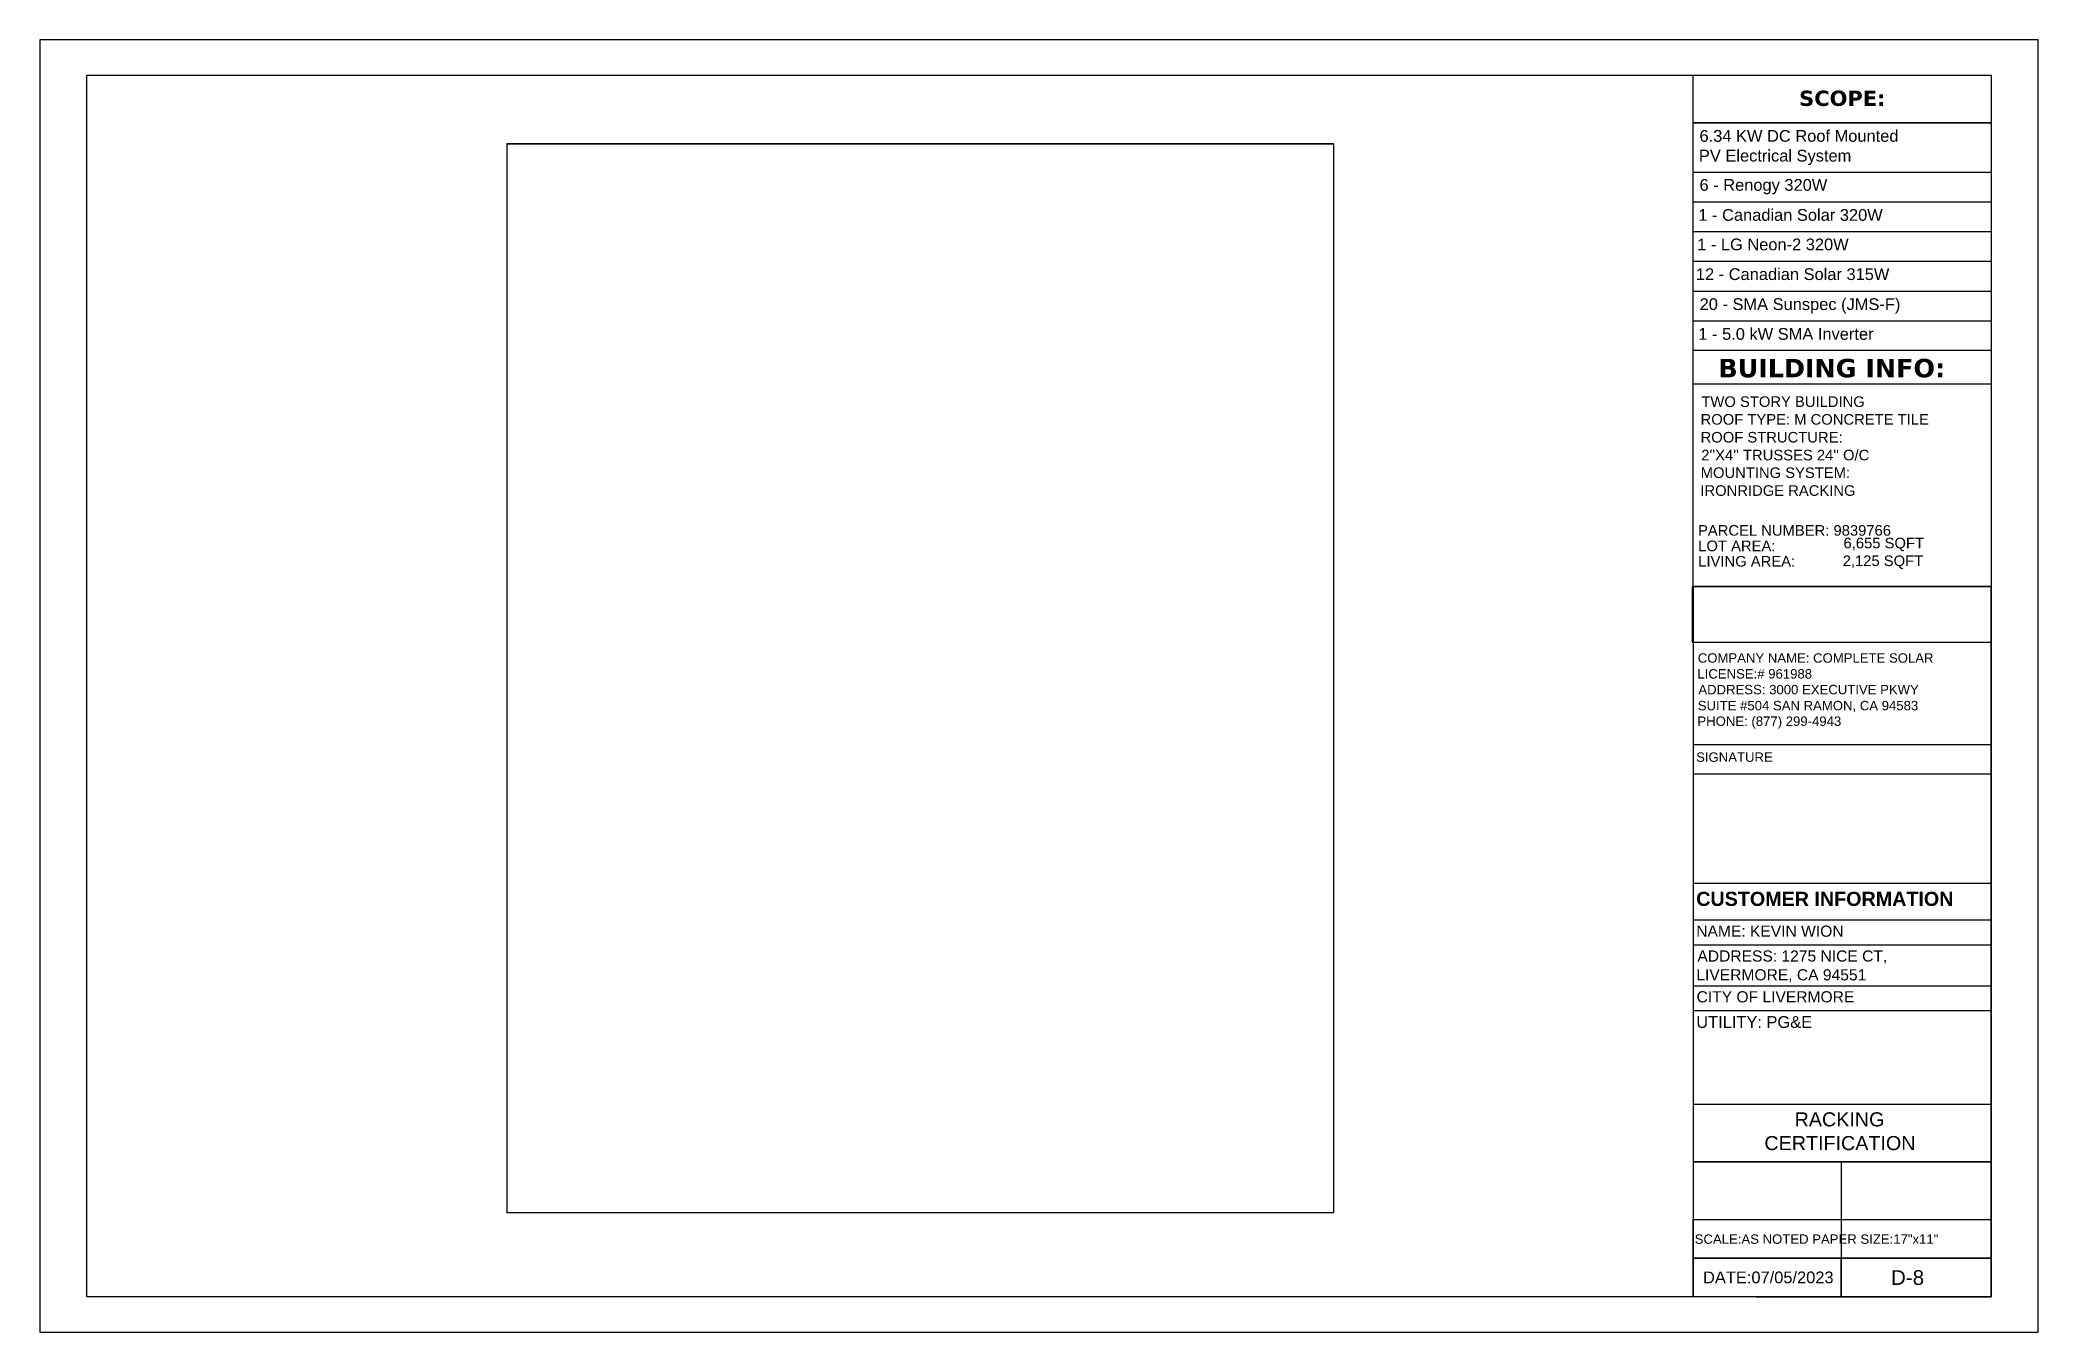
# Model space of a CAD drawing. Header units: inches. Extents: x 347 to 7477, y 1065 to 7514.
# Drawn here: x 3934 to 5634, y 2282 to 3382 of the extents above; entities that cross this region are included whole.
import ezdxf

# ---------------------------------------------------------------- set-up
doc = ezdxf.new("R2010")
doc.units = ezdxf.units.IN
doc.header["$MEASUREMENT"] = 0
for name, color, linetype in [('PDF15_0', 7, 'Continuous'), ('PDF15_PDF_Geometry', 7, 'Continuous'), ('PDF15_Text', 7, 'Continuous'), ('PDF5_Text', 7, 'Continuous')]:
    doc.layers.add(name, color=color, linetype=linetype)
doc.styles.add('PDF Arial', font='arial.ttf')
doc.styles.add('PDF Arial Bold', font='arialbd.ttf')
doc.styles.add('PDF Verdana Bold', font='verdanab.ttf')
picture_1 = doc.add_image_def('image25.png', size_in_pixel=(45, 240))
picture_2 = doc.add_image_def('image26.png', size_in_pixel=(3303, 2552))

msp = doc.modelspace()

# ---------------------------------------------------------------- texts
at = {"layer": 'PDF15_Text', "attachment_point": 7}
for s, insert, char_height, style in [('SCOPE:', (5430.4, 3325.3), 13, 'PDF Verdana Bold'), ('6.34 KW DC Roof Mounted', (5345.7, 3294.9), 10, 'PDF Arial'), ('PV Electrical System', (5345.2, 3275.2), 10, 'PDF Arial'), ('6 - Renogy 320W', (5345.7, 3250.3), 10, 'PDF Arial'), ('1 - Canadian Solar 320W', (5344.7, 3227.6), 10, 'PDF Arial'), ('20 - SMA Sunspec (JMS-F)', (5345.8, 3148.8), 10, 'PDF Arial'), ('1 - 5.0 kW SMA Inverter', (5344.7, 3126.3), 10, 'PDF Arial'), ('BUILDING INFO:', (5361.7, 3094.2), 15.749, 'PDF Verdana Bold'), ('TWO STORY BUILDING', (5347.3, 3069.2), 9, 'PDF Arial'), ('ROOF TYPE: M CONCRETE TILE', (5346.6, 3054.1), 9, 'PDF Arial'), ('ROOF STRUCTURE:', (5346.6, 3038.9), 9, 'PDF Arial'), ("2''X4'' TRUSSES 24'' O/C", (5347.2, 3023.7), 9, 'PDF Arial'), ('MOUNTING SYSTEM:', (5346.7, 3008.7), 9, 'PDF Arial'), ('IRONRIDGE RACKING', (5346.4, 2993.5), 9, 'PDF Arial'), ('6,655 SQFT', (5468.2, 2946.5), 9, 'PDF Arial'), ('2,125 SQFT', (5467.5, 2931.4), 9, 'PDF Arial'), ('COMPANY NAME: COMPLETE SOLAR', (5344.2, 2851.5), 8, 'PDF Arial'), ('LICENSE:# 961988', (5343.9, 2838), 8, 'PDF Arial'), ('ADDRESS: 3000 EXECUTIVE PKWY', (5344.7, 2824.6), 8, 'PDF Arial'), ('SUITE #504 SAN RAMON, CA 94583', (5344.2, 2809.6), 8, 'PDF Arial'), ('PHONE: (877) 299-4943', (5343.9, 2795.4), 8, 'PDF Arial'), ('SIGNATURE', (5342.8, 2767.1), 8, 'PDF Arial'), ('CUSTOMER INFORMATION', (5342.9, 2644.4), 12, 'PDF Arial Bold'), ('NAME: KEVIN WION', (5342.9, 2618.2), 9.5, 'PDF Arial'), ('ADDRESS: 1275 NICE CT,', (5343.9, 2595.4), 9.5, 'PDF Arial'), ('LIVERMORE, CA 94551', (5343, 2579.4), 9.5, 'PDF Arial'), ('CITY OF LIVERMORE', (5343.2, 2562.3), 9.5, 'PDF Arial'), ('UTILITY: PG&E', (5342.9, 2540.6), 10, 'PDF Arial'), ('RACKING', (5426.6, 2456.7), 12, 'PDF Arial'), ('CERTIFICATION', (5400.9, 2436.5), 12, 'PDF Arial'), ('SCALE:AS NOTED PAPER SIZE:17"x11"', (5341.6, 2356.8), 8, 'PDF Arial'), ('DATE:07/05/2023', (5348.7, 2323.2), 10, 'PDF Arial'), ('D-8', (5508.6, 2321.8), 12.5, 'PDF Arial')]:
    msp.add_mtext(s, dxfattribs=dict(at, insert=insert, char_height=char_height, style=style))
at = {"layer": 'PDF5_Text', "attachment_point": 7, "style": 'PDF Arial'}
for s, insert, char_height in [('1 - LG Neon-2 320W', (5343.7, 3202.5), 10), ('12 - Canadian Solar 315W', (5342.6, 3177.2), 10), ('PARCEL NUMBER: 9839766', (5344.4, 2959.6), 9), ('LOT AREA:', (5344.6, 2946.4), 9), ('LIVING AREA:', (5344.6, 2933.3), 9)]:
    msp.add_mtext(s, dxfattribs=dict(at, insert=insert, char_height=char_height))

# ---------------------------------------------------------------- linework, layer by layer
at = {"layer": 'PDF15_0', "lineweight": 25}
for points in [[(3933.8, 3381.7), (3933.8, 2281.8), (5633.7, 2281.8), (5633.7, 3381.7)], [(5593.7, 3311.2), (5340.3, 3311.2)], [(5593.7, 3311.2), (5593.7, 3117.3), (5340.3, 3117.3), (5340.3, 3311.2)], [(4331.2, 2383.3), (4331.2, 3293.4), (5034.3, 3293.4), (5034.3, 2383.3)], [(5340.3, 2868.9), (5340.3, 2916.5), (5593.7, 2916.5), (5593.7, 2868.9)]]:
    msp.add_lwpolyline(points, close=True, dxfattribs=at)
for points in [[(5340.3, 2916.5), (5340.3, 3351.7)], [(5340.3, 3269.3), (5593.7, 3269.3)], [(5340.3, 3243.9), (5593.7, 3243.9)], [(5340.3, 3218.6), (5593.7, 3218.6)], [(5340.3, 3193.3), (5593.7, 3193.3)], [(5340.3, 3167.9), (5593.7, 3167.9)], [(5340.3, 3142.6), (5593.7, 3142.6)], [(5340.3, 3088.9), (5593.7, 3088.9)], [(5340.3, 2781.9), (5593.8, 2781.9)], [(5340.3, 2757), (5593.8, 2757)]]:
    msp.add_lwpolyline(points, dxfattribs=at)
at = {"layer": 'PDF15_PDF_Geometry', "lineweight": 25}
for points in [[(5593.7, 3351.7), (5593.7, 2311.8), (3973.8, 2311.8), (3973.8, 3351.7), (5593.7, 3351.7), (5593.7, 2311.8), (5340.3, 2311.8), (5340.3, 2344.6), (5593.7, 2344.6), (5340.3, 2344.6), (5340.3, 2377.5), (5593.7, 2377.5)], [(5593.7, 2833.9), (5593.7, 2377.5), (5593.7, 2344.6), (5593.7, 2311.8), (5593.7, 2916.5), (5340.3, 2916.5), (5340.3, 2311.8)], [(5340.3, 2663.9), (5593.7, 2663.9)], [(5340.3, 2632.6), (5593.7, 2632.6)], [(5340.3, 2611.5), (5593.7, 2611.5)], [(5340.3, 2576.6), (5593.8, 2576.6)], [(5340.3, 2555.4), (5593.8, 2555.4)], [(5340.3, 2475.9), (5593.8, 2475.9)], [(5343.8, 2426.8), (5593.7, 2426.8), (5340.3, 2426.8), (5593.7, 2426.8), (5466.1, 2426.8), (5466.1, 2377.5), (5593.7, 2377.5), (5593.7, 2426.8)], [(5466.1, 2377.5), (5466.1, 2344.6), (5466.1, 2311.8)]]:
    msp.add_lwpolyline(points, dxfattribs=at)
msp.add_lwpolyline([(5593.7, 2344.6), (5593.7, 2311.8), (5466.1, 2311.8), (5466.1, 2344.6)], close=True, dxfattribs=at)
at = {"layer": 'PDF15_PDF_Geometry', "color": 251, "lineweight": 25, "true_color": 0x525252}
msp.add_lwpolyline([(5393.8, 2311.8), (5593.7, 2311.8)], dxfattribs=at)

msp.set_redraw_order([(e.dxf.handle, doc.entitydb.next_handle()) for e in msp.query("TEXT MTEXT ATTDEF DIMENSION ARC_DIMENSION")])  # texts and dimensions are drawn at this point

# ---------------------------------------------------------------- pictures from other files: only their frames are drawn
at = {"layer": 'PDF15_0', "color": 7, "lineweight": 0}
image = msp.add_image(picture_2, insert=(5034.3, 2383.3), size_in_units=(910.2, 703.2), rotation=90, dxfattribs=at)
image.dxf.flags = 15
image = msp.add_image(picture_1, insert=(5593.7, 2868.9), size_in_units=(47.5, 254.3), rotation=90, dxfattribs=at)
image.dxf.flags = 15

doc.saveas('drawing.dxf')
